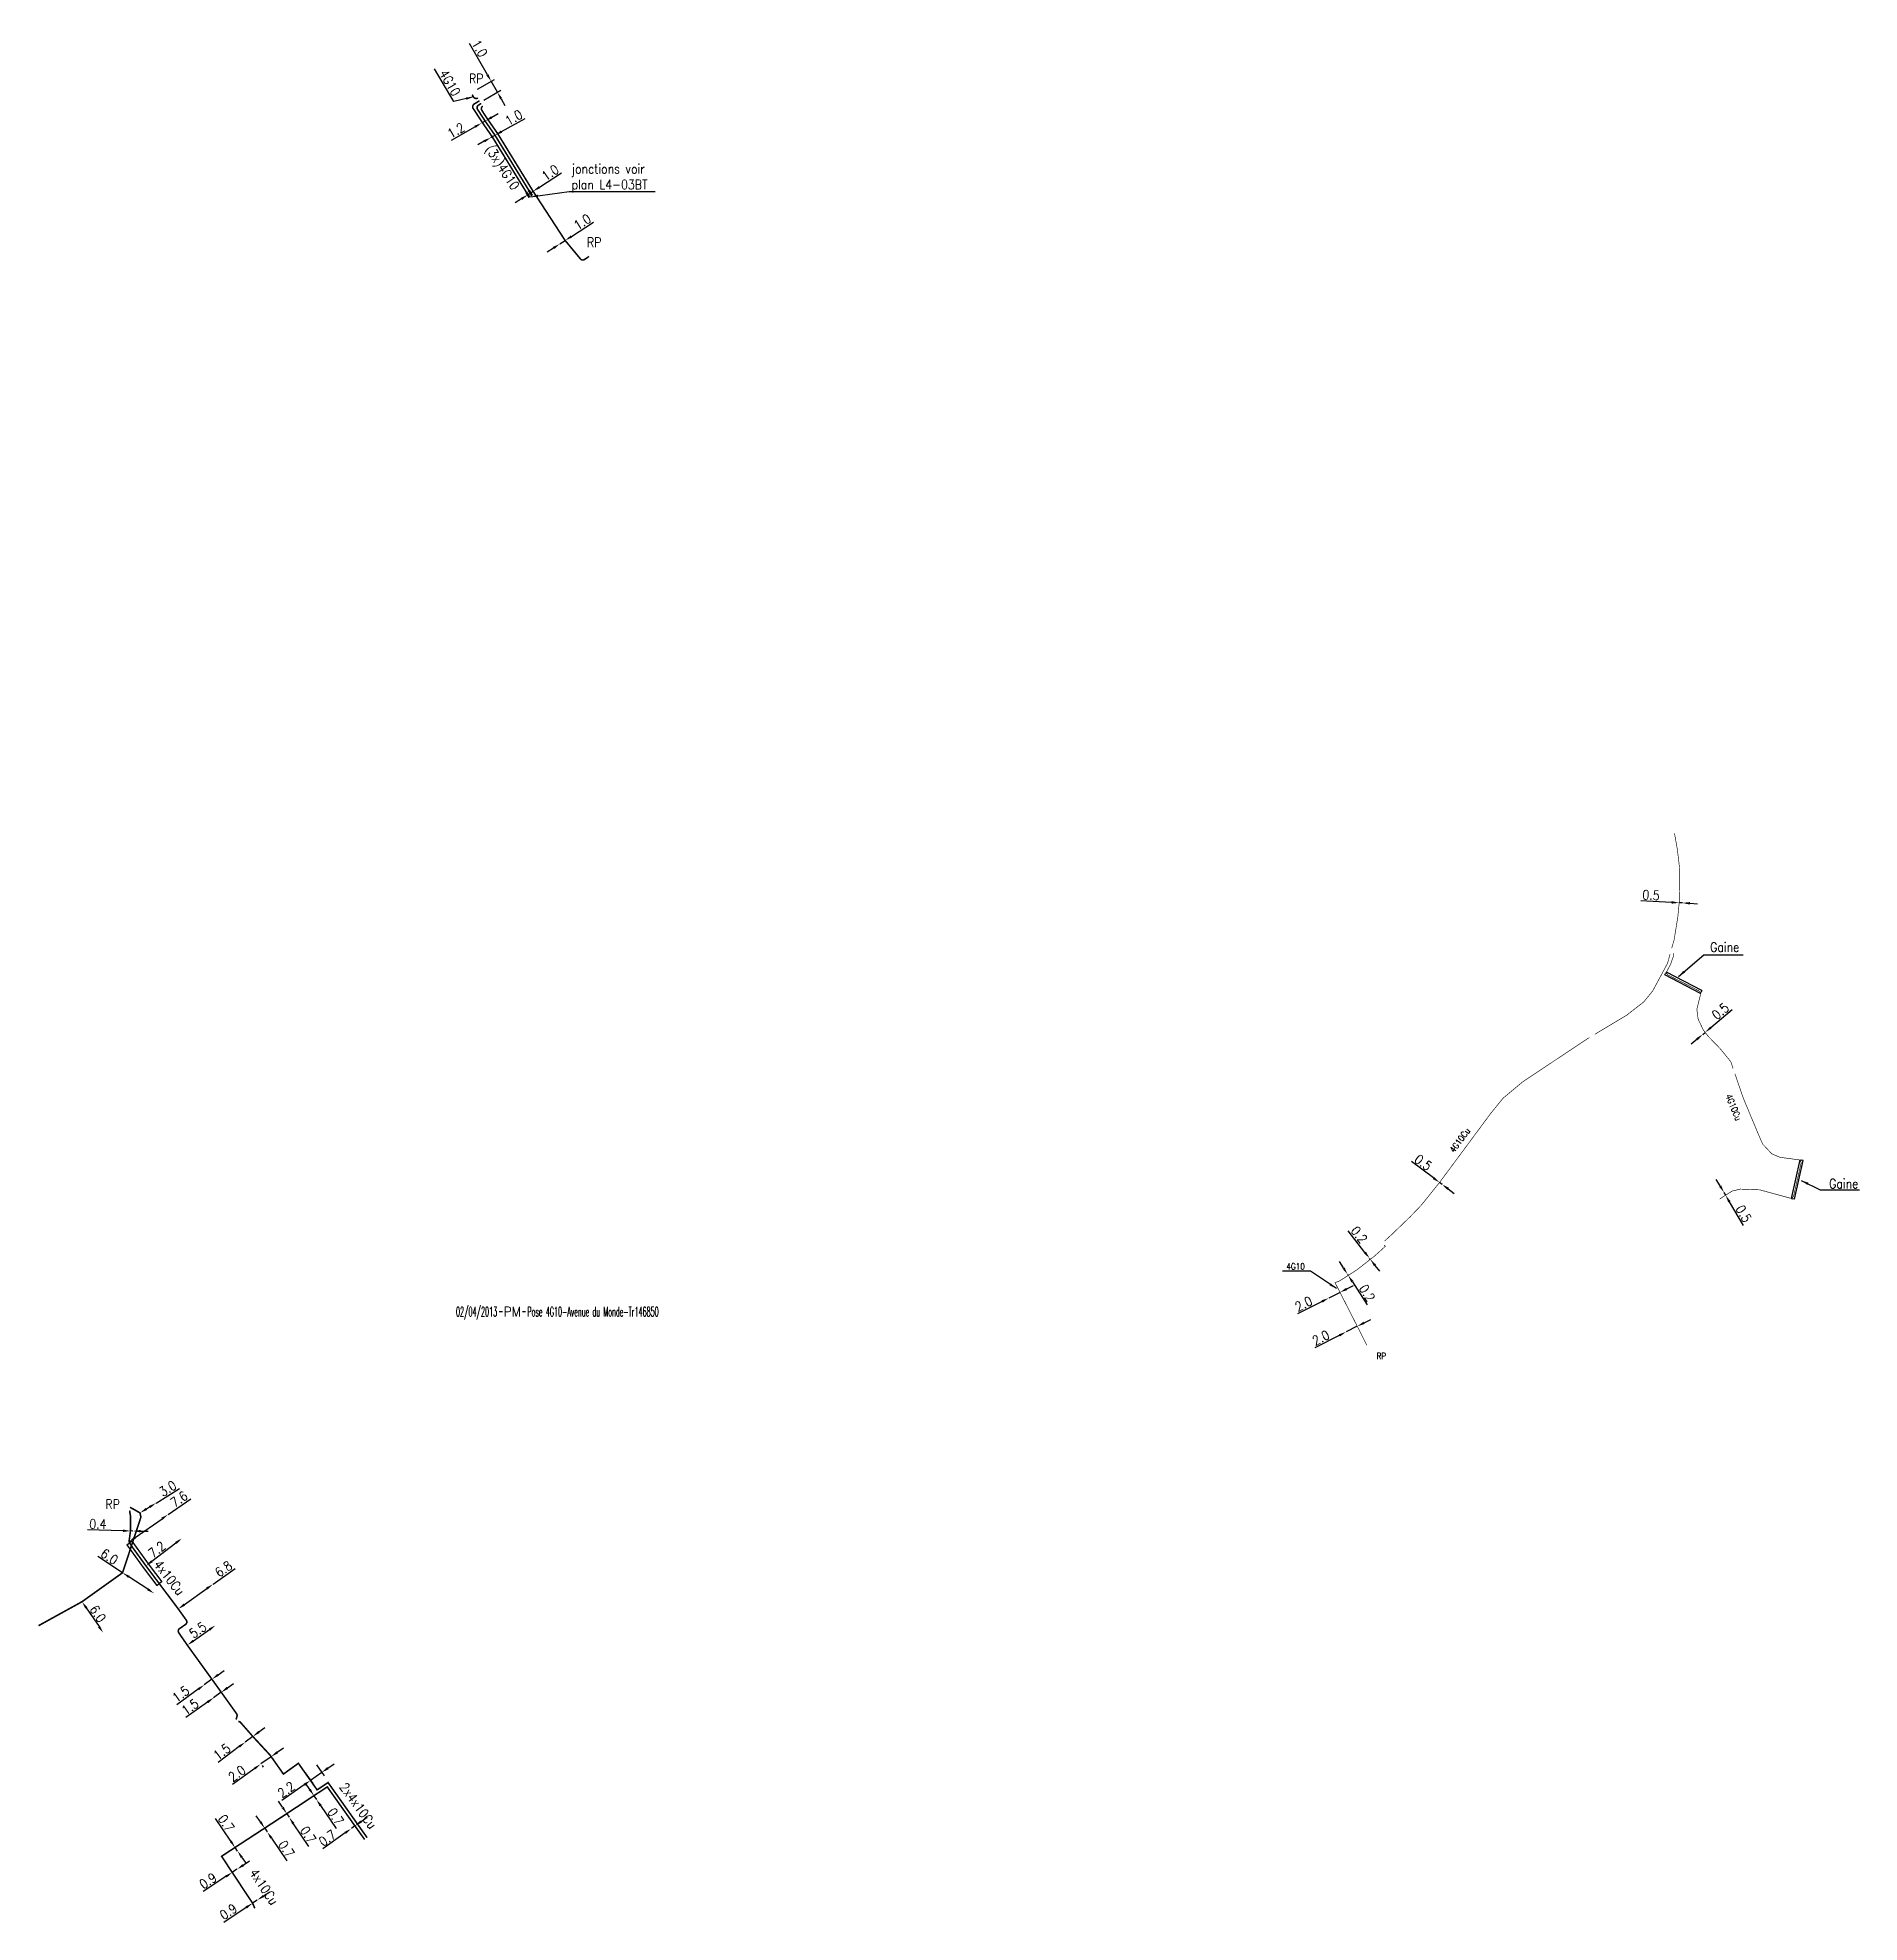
# Model space of a CAD drawing. Header units: millimetres. Extents: x 146114 to 146925, y 142419 to 143000.
# Drawn here: x 146444.4 to 146734, y 142418.6 to 142718.3 of the extents above; entities that cross this region are included whole.
import ezdxf
from ezdxf.enums import TextEntityAlignment as Align

# ---------------------------------------------------------------- set-up
doc = ezdxf.new("R2010")
doc.units = ezdxf.units.MM
doc.header["$PDMODE"] = 34
doc.linetypes.add('E_ST_CU', pattern=[2000, 1000, 1000])
doc.layers.get('0').update_dxf_attribs({"linetype": 'CONTINUOUS'})
doc.layers.get('Defpoints').update_dxf_attribs({"linetype": 'CONTINUOUS'})
for name, color, linetype in [('E_100', 3, 'CONTINUOUS'), ('E_300', 7, 'CONTINUOUS'), ('E_400', 7, 'CONTINUOUS')]:
    doc.layers.add(name, color=color, linetype=linetype)
doc.styles.get("Standard").update_dxf_attribs({"font": 'romans.shx', "width": 0.85})
doc.dimstyles.get("Standard").update_dxf_attribs({"dimtxt": 1.5, "dimasz": 1.2, "dimexe": 0.625, "dimexo": 0.625, "dimgap": 0.25, "dimtad": 1, "dimdec": 1, "dimzin": 0, "dimdsep": 46, "dimtxsty": 'Standard', "dimcen": -0.5, "dimadec": 0, "dimazin": 0, "dimtfac": 1, "dimtdec": 1, "dimtmove": 0, "dimatfit": 3, "dimfxl": 1, "dimtolj": 1, "dimtzin": 0, "dimarcsym": 0})

msp = doc.modelspace()

# ---------------------------------------------------------------- texts
at = {"layer": 'E_100', "linetype": 'Continuous', "width": 0.85}
for height, p in [(1.5, (146512.92, 142711.06)), (1.5, (146531.68, 142685.03)), (1, (146657.21, 142508.15)), (1.5, (146455.12, 142484.35))]:
    msp.add_text('RP', height=height, dxfattribs=at).set_placement(p)
for s, height, rotation, p in [('(3x)4G10', 1.5, 302.7114, (146515.48, 142700.64)), ('4G10Cu', 1, 292.2837, (146712.69, 142550.07)), ('4G10Cu', 1, 53.4764, (146669.55, 142540.92))]:
    msp.add_text(s, height=height, rotation=rotation, dxfattribs=at).set_placement(p)
for s, rotation, p in [('4x10Cu', 308.2255, (146465.28, 142473.42)), ('2x4x10Cu', 305.7273, (146495.32, 142437.14)), ('4x10Cu', 303.8387, (146480.33, 142424.26))]:
    msp.add_text(s, height=1.5, rotation=rotation, dxfattribs=at).set_placement(p, align=Align.MIDDLE)
at = {"layer": 'E_100', "linetype": 'Continuous', "insert": (146510.36, 142708.85), "char_height": 1.5, "attachment_point": 9, "rotation": 300.3516}
msp.add_mtext('\\A1;4G10', dxfattribs=at)
at = {"layer": 'E_100', "linetype": 'Continuous', "insert": (146645.83, 142522.41), "char_height": 1, "attachment_point": 9}
msp.add_mtext('\\A1;4G10', dxfattribs=at)
at = {"layer": 'E_300', "linetype": 'Continuous', "insert": (146529.23, 142698.21), "char_height": 1.5, "attachment_point": 1}
msp.add_mtext('\\A1;jonctions voir\\Pplan L4-03BT', dxfattribs=at)
at = {"layer": 'E_400', "linetype": 'Continuous', "char_height": 1.5, "attachment_point": 7}
for insert, width in [((146710.26, 142572.95), 8.1783), ((146729.18, 142535.33), 8.2765)]:
    msp.add_mtext('\\A1;Gaine', dxfattribs=dict(at, insert=insert, width=width))

# ---------------------------------------------------------------- blocks, each defined once
blk = doc.blocks.new('*D4')
at = {"layer": 'Defpoints', "color": 0, "linetype": 'Continuous', "transparency": 16777216}
for p in [(146463.18, 142485.29), (146463.18, 142485.29), (146460.62, 142483.72)]:
    blk.add_point(p, dxfattribs=at)
at = {"layer": 'E_100', "color": 0, "linetype": 'Continuous', "lineweight": -2, "transparency": 16777216}
for p, q in [((146463.18, 142485.29), (146466.9, 142487.58)), ((146461.64, 142484.35), (146462.15, 142484.66))]:
    blk.add_line(p, q, dxfattribs=at)
at = {"layer": 'E_100', "color": 0, "linetype": 'Continuous', "transparency": 16777216}
for points in [[(146462.05, 142484.83), (146462.26, 142484.49), (146463.18, 142485.29)], [(146461.54, 142484.52), (146461.75, 142484.18), (146460.62, 142483.72)]]:
    blk.add_solid(points, dxfattribs=at)
at = {"layer": 'E_100', "color": 0, "linetype": 'Continuous', "transparency": 16777216, "insert": (146465.02, 142487.6), "char_height": 1.5, "attachment_point": 5, "rotation": 31.6043}
blk.add_mtext('\\A1;3.0', dxfattribs=at)
blk = doc.blocks.new('*D5')
at = {"layer": 'Defpoints', "color": 0, "linetype": 'Continuous', "transparency": 16777216}
for p in [(146465.11, 142483.48), (146465.11, 142483.48), (146458.87, 142479.13)]:
    blk.add_point(p, dxfattribs=at)
at = {"layer": 'E_100', "color": 0, "linetype": 'Continuous', "lineweight": -2, "transparency": 16777216}
for p, q in [((146465.11, 142483.48), (146468.69, 142485.98)), ((146459.86, 142479.82), (146464.12, 142482.8))]:
    blk.add_line(p, q, dxfattribs=at)
at = {"layer": 'E_100', "color": 0, "linetype": 'Continuous', "transparency": 16777216}
for points in [[(146464.01, 142482.96), (146464.24, 142482.63), (146465.11, 142483.48)], [(146459.74, 142479.98), (146459.97, 142479.65), (146458.87, 142479.13)]]:
    blk.add_solid(points, dxfattribs=at)
at = {"layer": 'E_100', "color": 0, "linetype": 'Continuous', "transparency": 16777216, "insert": (146466.82, 142485.9), "char_height": 1.5, "attachment_point": 5, "rotation": 34.9117}
blk.add_mtext('\\A1;7.6', dxfattribs=at)
blk = doc.blocks.new('*D6')
at = {"layer": 'Defpoints', "color": 0, "linetype": 'Continuous', "transparency": 16777216}
for p in [(146467.28, 142479.68), (146467.28, 142479.68), (146461.56, 142475.3)]:
    blk.add_point(p, dxfattribs=at)
at = {"layer": 'E_100', "color": 0, "linetype": 'Continuous', "lineweight": -2, "transparency": 16777216}
blk.add_line((146462.52, 142476.03), (146466.33, 142478.95), dxfattribs=at)
at = {"layer": 'E_100', "color": 0, "linetype": 'Continuous', "transparency": 16777216}
for points in [[(146466.21, 142479.11), (146466.45, 142478.79), (146467.28, 142479.68)], [(146462.4, 142476.19), (146462.64, 142475.87), (146461.56, 142475.3)]]:
    blk.add_solid(points, dxfattribs=at)
at = {"layer": 'E_100', "color": 0, "linetype": 'Continuous', "transparency": 16777216, "insert": (146463.31, 142477.9), "char_height": 1.5, "attachment_point": 5, "rotation": 37.4301}
blk.add_mtext('\\A1;7.2', dxfattribs=at)
blk = doc.blocks.new('*D7')
at = {"layer": 'Defpoints', "color": 0, "linetype": 'Continuous', "transparency": 16777216}
for p in [(146472.23, 142472.4), (146472.23, 142472.4), (146466.7, 142468.45)]:
    blk.add_point(p, dxfattribs=at)
at = {"layer": 'E_100', "color": 0, "linetype": 'Continuous', "lineweight": -2, "transparency": 16777216}
for p, q in [((146472.23, 142472.4), (146475.74, 142474.9)), ((146467.67, 142469.15), (146471.26, 142471.7))]:
    blk.add_line(p, q, dxfattribs=at)
at = {"layer": 'E_100', "color": 0, "linetype": 'Continuous', "transparency": 16777216}
for points in [[(146471.14, 142471.86), (146471.37, 142471.54), (146472.23, 142472.4)], [(146467.56, 142469.31), (146467.79, 142468.98), (146466.7, 142468.45)]]:
    blk.add_solid(points, dxfattribs=at)
at = {"layer": 'E_100', "color": 0, "linetype": 'Continuous', "transparency": 16777216, "insert": (146473.9, 142474.81), "char_height": 1.5, "attachment_point": 5, "rotation": 35.5082}
blk.add_mtext('\\A1;6.8', dxfattribs=at)
blk = doc.blocks.new('*D8')
at = {"layer": 'Defpoints', "color": 0, "linetype": 'Continuous', "transparency": 16777216}
for p in [(146472.64, 142465.84), (146472.64, 142465.84), (146468.13, 142462.7)]:
    blk.add_point(p, dxfattribs=at)
at = {"layer": 'E_100', "color": 0, "linetype": 'Continuous', "lineweight": -2, "transparency": 16777216}
blk.add_line((146469.11, 142463.39), (146471.66, 142465.16), dxfattribs=at)
at = {"layer": 'E_100', "color": 0, "linetype": 'Continuous', "transparency": 16777216}
for points in [[(146471.54, 142465.32), (146471.77, 142464.99), (146472.64, 142465.84)], [(146469, 142463.55), (146469.23, 142463.22), (146468.13, 142462.7)]]:
    blk.add_solid(points, dxfattribs=at)
at = {"layer": 'E_100', "color": 0, "linetype": 'Continuous', "transparency": 16777216, "insert": (146469.81, 142465.09), "char_height": 1.5, "attachment_point": 5, "rotation": 34.8161}
blk.add_mtext('\\A1;5.5', dxfattribs=at)
blk = doc.blocks.new('*D9')
at = {"layer": 'Defpoints', "color": 0, "linetype": 'Continuous', "transparency": 16777216}
for p in [(146470.84, 142456.38), (146470.84, 142456.38), (146472.05, 142457.27)]:
    blk.add_point(p, dxfattribs=at)
at = {"layer": 'E_100', "color": 0, "linetype": 'Continuous', "lineweight": -2, "transparency": 16777216}
for p, q in [((146473.02, 142457.97), (146473.99, 142458.68)), ((146469.87, 142455.68), (146466.48, 142453.22)), ((146472.05, 142457.27), (146470.84, 142456.38))]:
    blk.add_line(p, q, dxfattribs=at)
at = {"layer": 'E_100', "color": 0, "linetype": 'Continuous', "transparency": 16777216}
for points in [[(146472.91, 142458.13), (146473.14, 142457.81), (146472.05, 142457.27)], [(146469.75, 142455.84), (146469.99, 142455.52), (146470.84, 142456.38)]]:
    blk.add_solid(points, dxfattribs=at)
at = {"layer": 'E_100', "color": 0, "linetype": 'Continuous', "transparency": 16777216, "insert": (146467.1, 142454.91), "char_height": 1.5, "attachment_point": 5, "rotation": 35.9877}
blk.add_mtext('\\A1;1.5', dxfattribs=at)
blk = doc.blocks.new('*D10')
at = {"layer": 'Defpoints', "color": 0, "linetype": 'Continuous', "transparency": 16777216}
for p in [(146473.54, 142455.19), (146472.32, 142454.32), (146472.32, 142454.32)]:
    blk.add_point(p, dxfattribs=at)
at = {"layer": 'E_100', "color": 0, "linetype": 'Continuous', "lineweight": -2, "transparency": 16777216}
for p, q in [((146473.54, 142455.19), (146472.32, 142454.32)), ((146474.51, 142455.89), (146475.49, 142456.59)), ((146471.34, 142453.62), (146467.93, 142451.18))]:
    blk.add_line(p, q, dxfattribs=at)
at = {"layer": 'E_100', "color": 0, "linetype": 'Continuous', "transparency": 16777216}
for points in [[(146474.4, 142456.05), (146474.63, 142455.73), (146473.54, 142455.19)], [(146471.22, 142453.78), (146471.46, 142453.46), (146472.32, 142454.32)]]:
    blk.add_solid(points, dxfattribs=at)
at = {"layer": 'E_100', "color": 0, "linetype": 'Continuous', "transparency": 16777216, "insert": (146468.57, 142452.87), "char_height": 1.5, "attachment_point": 5, "rotation": 35.5723}
blk.add_mtext('\\A1;1.5', dxfattribs=at)
blk = doc.blocks.new('*D11')
at = {"layer": 'Defpoints', "color": 0, "linetype": 'Continuous', "transparency": 16777216}
for p in [(146477.36, 142447.27), (146477.36, 142447.27), (146478.56, 142448.16)]:
    blk.add_point(p, dxfattribs=at)
at = {"layer": 'E_100', "color": 0, "linetype": 'Continuous', "lineweight": -2, "transparency": 16777216}
for p, q in [((146479.52, 142448.88), (146480.49, 142449.6)), ((146476.4, 142446.55), (146473.04, 142444.05)), ((146478.56, 142448.16), (146477.36, 142447.27))]:
    blk.add_line(p, q, dxfattribs=at)
at = {"layer": 'E_100', "color": 0, "linetype": 'Continuous', "transparency": 16777216}
for points in [[(146479.41, 142449.04), (146479.64, 142448.72), (146478.56, 142448.16)], [(146476.28, 142446.71), (146476.52, 142446.39), (146477.36, 142447.27)]]:
    blk.add_solid(points, dxfattribs=at)
at = {"layer": 'E_100', "color": 0, "linetype": 'Continuous', "transparency": 16777216, "insert": (146473.64, 142445.74), "char_height": 1.5, "attachment_point": 5, "rotation": 36.6617}
blk.add_mtext('\\A1;1.5', dxfattribs=at)
blk = doc.blocks.new('*D12')
at = {"layer": 'Defpoints', "color": 0, "linetype": 'Continuous', "transparency": 16777216}
for p in [(146479.66, 142444.05), (146479.85, 142443.79), (146481.29, 142445.21)]:
    blk.add_point(p, dxfattribs=at)
at = {"layer": 'E_100', "color": 0, "linetype": 'Continuous', "lineweight": -2, "transparency": 16777216}
for p, q in [((146482.45, 142445.65), (146483.42, 142446.35)), ((146478.87, 142443.09), (146475.31, 142440.55)), ((146481.47, 142444.95), (146479.85, 142443.79)), ((146480.02, 142443.54), (146480.21, 142443.28)), ((146481.65, 142444.7), (146481.84, 142444.44))]:
    blk.add_line(p, q, dxfattribs=at)
at = {"layer": 'E_100', "color": 0, "linetype": 'Continuous', "transparency": 16777216}
for points in [[(146478.75, 142443.25), (146478.99, 142442.93), (146479.85, 142443.79)], [(146482.33, 142445.81), (146482.56, 142445.49), (146481.47, 142444.95)]]:
    blk.add_solid(points, dxfattribs=at)
at = {"layer": 'E_100', "color": 0, "linetype": 'Continuous', "transparency": 16777216, "insert": (146476.02, 142442.28), "char_height": 1.5, "attachment_point": 5, "rotation": 35.5794}
blk.add_mtext('\\A1;2.0', dxfattribs=at)
blk = doc.blocks.new('*D13')
at = {"layer": 'Defpoints', "color": 0, "linetype": 'Continuous', "transparency": 16777216}
for p in [(146486.5, 142442.9), (146488.3, 142444.17), (146489.52, 142442.44)]:
    blk.add_point(p, dxfattribs=at)
at = {"layer": 'E_100', "color": 0, "linetype": 'Continuous', "lineweight": -2, "transparency": 16777216}
for p, q in [((146488.66, 142443.66), (146489.88, 142441.93)), ((146490.5, 142443.14), (146491.48, 142443.83)), ((146486.74, 142440.49), (146483.16, 142437.97)), ((146486.86, 142442.39), (146488.08, 142440.67)), ((146489.52, 142442.44), (146487.72, 142441.18))]:
    blk.add_line(p, q, dxfattribs=at)
at = {"layer": 'E_100', "color": 0, "linetype": 'Continuous', "transparency": 16777216}
for points in [[(146490.38, 142443.3), (146490.61, 142442.97), (146489.52, 142442.44)], [(146486.62, 142440.65), (146486.85, 142440.32), (146487.72, 142441.18)]]:
    blk.add_solid(points, dxfattribs=at)
at = {"layer": 'E_100', "color": 0, "linetype": 'Continuous', "transparency": 16777216, "insert": (146483.88, 142439.7), "char_height": 1.5, "attachment_point": 5, "rotation": 35.1601}
blk.add_mtext('\\A1;2.2', dxfattribs=at)
blk = doc.blocks.new('*D14')
at = {"layer": 'Defpoints', "color": 0, "linetype": 'Continuous', "transparency": 16777216}
for p in [(146494.8, 142433.93), (146494.23, 142433.52), (146494.23, 142433.52)]:
    blk.add_point(p, dxfattribs=at)
at = {"layer": 'E_100', "color": 0, "linetype": 'Continuous', "lineweight": -2, "transparency": 16777216}
for p, q in [((146494.8, 142433.93), (146494.23, 142433.52)), ((146495.78, 142434.63), (146496.75, 142435.33)), ((146493.26, 142432.82), (146489.7, 142430.28))]:
    blk.add_line(p, q, dxfattribs=at)
at = {"layer": 'E_100', "color": 0, "linetype": 'Continuous', "transparency": 16777216}
for points in [[(146495.66, 142434.79), (146495.89, 142434.46), (146494.8, 142433.93)], [(146493.14, 142432.99), (146493.37, 142432.66), (146494.23, 142433.52)]]:
    blk.add_solid(points, dxfattribs=at)
at = {"layer": 'E_100', "color": 0, "linetype": 'Continuous', "transparency": 16777216, "insert": (146490.41, 142432.01), "char_height": 1.5, "attachment_point": 5, "rotation": 35.5901}
blk.add_mtext('\\A1;0.7', dxfattribs=at)
blk = doc.blocks.new('*D15')
at = {"layer": 'Defpoints', "color": 0, "linetype": 'Continuous', "transparency": 16777216}
for p in [(146488.27, 142438.75), (146488.66, 142438.17), (146488.66, 142438.17)]:
    blk.add_point(p, dxfattribs=at)
at = {"layer": 'E_100', "color": 0, "linetype": 'Continuous', "lineweight": -2, "transparency": 16777216}
for p, q in [((146487.6, 142439.74), (146486.92, 142440.74)), ((146488.27, 142438.75), (146488.66, 142438.17)), ((146489.33, 142437.18), (146491.78, 142433.55))]:
    blk.add_line(p, q, dxfattribs=at)
at = {"layer": 'E_100', "color": 0, "linetype": 'Continuous', "transparency": 16777216}
for points in [[(146487.76, 142439.86), (146487.43, 142439.63), (146488.27, 142438.75)], [(146489.5, 142437.29), (146489.16, 142437.06), (146488.66, 142438.17)]]:
    blk.add_solid(points, dxfattribs=at)
at = {"layer": 'E_100', "color": 0, "linetype": 'Continuous', "transparency": 16777216, "insert": (146491.72, 142435.43), "char_height": 1.5, "attachment_point": 5, "rotation": 304.0302}
blk.add_mtext('\\A1;0.7', dxfattribs=at)
blk = doc.blocks.new('*D16')
at = {"layer": 'Defpoints', "color": 0, "linetype": 'Continuous', "transparency": 16777216}
for p in [(146483.95, 142435.89), (146484.34, 142435.31), (146484.34, 142435.31)]:
    blk.add_point(p, dxfattribs=at)
at = {"layer": 'E_100', "color": 0, "linetype": 'Continuous', "lineweight": -2, "transparency": 16777216}
for p, q in [((146483.29, 142436.9), (146482.64, 142437.9)), ((146483.95, 142435.89), (146484.34, 142435.31)), ((146484.99, 142434.3), (146487.39, 142430.65))]:
    blk.add_line(p, q, dxfattribs=at)
at = {"layer": 'E_100', "color": 0, "linetype": 'Continuous', "transparency": 16777216}
for points in [[(146483.46, 142437.01), (146483.13, 142436.79), (146483.95, 142435.89)], [(146485.16, 142434.41), (146484.83, 142434.19), (146484.34, 142435.31)]]:
    blk.add_solid(points, dxfattribs=at)
at = {"layer": 'E_100', "color": 0, "linetype": 'Continuous', "transparency": 16777216, "insert": (146487.36, 142432.52), "char_height": 1.5, "attachment_point": 5, "rotation": 303.233}
blk.add_mtext('\\A1;0.7', dxfattribs=at)
blk = doc.blocks.new('*D17')
at = {"layer": 'Defpoints', "color": 0, "linetype": 'Continuous', "transparency": 16777216}
for p in [(146480.44, 142433.59), (146480.83, 142433.01), (146480.83, 142433.01)]:
    blk.add_point(p, dxfattribs=at)
at = {"layer": 'E_100', "color": 0, "linetype": 'Continuous', "lineweight": -2, "transparency": 16777216}
for p, q in [((146479.77, 142434.58), (146479.09, 142435.57)), ((146480.44, 142433.59), (146480.83, 142433.01)), ((146481.51, 142432.02), (146483.97, 142428.4))]:
    blk.add_line(p, q, dxfattribs=at)
at = {"layer": 'E_100', "color": 0, "linetype": 'Continuous', "transparency": 16777216}
for points in [[(146479.93, 142434.69), (146479.6, 142434.47), (146480.44, 142433.59)], [(146481.67, 142432.13), (146481.34, 142431.9), (146480.83, 142433.01)]]:
    blk.add_solid(points, dxfattribs=at)
at = {"layer": 'E_100', "color": 0, "linetype": 'Continuous', "transparency": 16777216, "insert": (146483.9, 142430.27), "char_height": 1.5, "attachment_point": 5, "rotation": 304.2086}
blk.add_mtext('\\A1;0.7', dxfattribs=at)
blk = doc.blocks.new('*D18')
at = {"layer": 'Defpoints', "color": 0, "linetype": 'Continuous', "transparency": 16777216}
for p in [(146475.73, 142430.51), (146476.13, 142429.94), (146476.13, 142429.94)]:
    blk.add_point(p, dxfattribs=at)
at = {"layer": 'E_100', "color": 0, "linetype": 'Continuous', "lineweight": -2, "transparency": 16777216}
for p, q in [((146475.06, 142431.51), (146472.6, 142435.12)), ((146476.13, 142429.94), (146475.73, 142430.51)), ((146476.8, 142428.94), (146477.48, 142427.95))]:
    blk.add_line(p, q, dxfattribs=at)
at = {"layer": 'E_100', "color": 0, "linetype": 'Continuous', "transparency": 16777216}
for points in [[(146475.22, 142431.62), (146474.89, 142431.39), (146475.73, 142430.51)], [(146476.97, 142429.06), (146476.64, 142428.83), (146476.13, 142429.94)]]:
    blk.add_solid(points, dxfattribs=at)
at = {"layer": 'E_100', "color": 0, "linetype": 'Continuous', "transparency": 16777216, "insert": (146474.32, 142434.37), "char_height": 1.5, "attachment_point": 5, "rotation": 304.2086}
blk.add_mtext('\\A1;0.7', dxfattribs=at)
blk = doc.blocks.new('*D19')
at = {"layer": 'Defpoints', "color": 0, "linetype": 'Continuous', "transparency": 16777216}
for p in [(146459.1, 142480.85), (146459.5, 142480.84), (146459.5, 142480.84)]:
    blk.add_point(p, dxfattribs=at)
at = {"layer": 'E_100', "color": 0, "linetype": 'Continuous', "lineweight": -2, "transparency": 16777216}
for p, q in [((146457.9, 142480.88), (146452.28, 142481.01)), ((146459.5, 142480.84), (146459.1, 142480.85)), ((146459.48, 142480.22), (146459.48, 142480.22)), ((146460.7, 142480.81), (146461.9, 142480.79))]:
    blk.add_line(p, q, dxfattribs=at)
at = {"layer": 'E_100', "color": 0, "linetype": 'Continuous', "transparency": 16777216}
for points in [[(146457.9, 142481.08), (146457.89, 142480.68), (146459.1, 142480.85)], [(146460.7, 142481.01), (146460.69, 142480.61), (146459.5, 142480.84)]]:
    blk.add_solid(points, dxfattribs=at)
at = {"layer": 'E_100', "color": 0, "linetype": 'Continuous', "transparency": 16777216, "insert": (146453.92, 142481.97), "char_height": 1.5, "attachment_point": 5, "rotation": 358.6866}
blk.add_mtext('\\A1;0.4', dxfattribs=at)
blk = doc.blocks.new('*D20')
at = {"layer": 'Defpoints', "color": 0, "linetype": 'Continuous', "transparency": 16777216}
for p in [(146451.4, 142469.6), (146454.77, 142464.64), (146454.77, 142464.64)]:
    blk.add_point(p, dxfattribs=at)
at = {"layer": 'E_100', "color": 0, "linetype": 'Continuous', "lineweight": -2, "transparency": 16777216}
blk.add_line((146452.07, 142468.61), (146454.1, 142465.63), dxfattribs=at)
at = {"layer": 'E_100', "color": 0, "linetype": 'Continuous', "transparency": 16777216}
for points in [[(146452.24, 142468.72), (146451.91, 142468.5), (146451.4, 142469.6)], [(146454.26, 142465.75), (146453.93, 142465.52), (146454.77, 142464.64)]]:
    blk.add_solid(points, dxfattribs=at)
at = {"layer": 'E_100', "color": 0, "linetype": 'Continuous', "transparency": 16777216, "insert": (146453.91, 142467.68), "char_height": 1.5, "attachment_point": 5, "rotation": 304.2304}
blk.add_mtext('\\A1;6.0', dxfattribs=at)
blk = doc.blocks.new('*D21')
at = {"layer": 'Defpoints', "color": 0, "linetype": 'Continuous', "transparency": 16777216}
for p in [(146457.84, 142474.2), (146462.87, 142470.92), (146462.87, 142470.92)]:
    blk.add_point(p, dxfattribs=at)
at = {"layer": 'E_100', "color": 0, "linetype": 'Continuous', "lineweight": -2, "transparency": 16777216}
for p, q in [((146457.84, 142474.2), (146453.9, 142476.78)), ((146461.86, 142471.58), (146458.85, 142473.55))]:
    blk.add_line(p, q, dxfattribs=at)
at = {"layer": 'E_100', "color": 0, "linetype": 'Continuous', "transparency": 16777216}
for points in [[(146458.96, 142473.71), (146458.74, 142473.38), (146457.84, 142474.2)], [(146461.97, 142471.74), (146461.75, 142471.41), (146462.87, 142470.92)]]:
    blk.add_solid(points, dxfattribs=at)
at = {"layer": 'E_100', "color": 0, "linetype": 'Continuous', "transparency": 16777216, "insert": (146455.75, 142476.77), "char_height": 1.5, "attachment_point": 5, "rotation": 326.8157}
blk.add_mtext('\\A1;6.0', dxfattribs=at)
blk = doc.blocks.new('*D22')
at = {"layer": 'Defpoints', "color": 0, "linetype": 'Continuous', "transparency": 16777216}
for p in [(146479.27, 142422.15), (146479.27, 142422.15), (146478.52, 142421.65)]:
    blk.add_point(p, dxfattribs=at)
at = {"layer": 'E_100', "color": 0, "linetype": 'Continuous', "lineweight": -2, "transparency": 16777216}
for p, q in [((146479.27, 142422.15), (146478.52, 142421.65)), ((146480.27, 142422.81), (146481.27, 142423.47)), ((146477.52, 142420.99), (146473.92, 142418.61))]:
    blk.add_line(p, q, dxfattribs=at)
at = {"layer": 'E_100', "color": 0, "linetype": 'Continuous', "transparency": 16777216}
for points in [[(146480.16, 142422.97), (146480.38, 142422.64), (146479.27, 142422.15)], [(146477.41, 142421.16), (146477.63, 142420.82), (146478.52, 142421.65)]]:
    blk.add_solid(points, dxfattribs=at)
at = {"layer": 'E_100', "color": 0, "linetype": 'Continuous', "transparency": 16777216, "insert": (146474.66, 142420.31), "char_height": 1.5, "attachment_point": 5, "rotation": 33.436}
blk.add_mtext('\\A1;0.9', dxfattribs=at)
blk = doc.blocks.new('*D23')
at = {"layer": 'Defpoints', "color": 0, "linetype": 'Continuous', "transparency": 16777216}
for p in [(146475.28, 142426.55), (146476.03, 142427.04), (146476.03, 142427.04)]:
    blk.add_point(p, dxfattribs=at)
at = {"layer": 'E_100', "color": 0, "linetype": 'Continuous', "lineweight": -2, "transparency": 16777216}
for p, q in [((146477.04, 142427.71), (146478.04, 142428.37)), ((146474.28, 142425.89), (146470.68, 142423.51)), ((146476.03, 142427.04), (146475.28, 142426.55))]:
    blk.add_line(p, q, dxfattribs=at)
at = {"layer": 'E_100', "color": 0, "linetype": 'Continuous', "transparency": 16777216}
for points in [[(146474.17, 142426.05), (146474.39, 142425.72), (146475.28, 142426.55)], [(146476.93, 142427.87), (146477.15, 142427.54), (146476.03, 142427.04)]]:
    blk.add_solid(points, dxfattribs=at)
at = {"layer": 'E_100', "color": 0, "linetype": 'Continuous', "transparency": 16777216, "insert": (146471.43, 142425.2), "char_height": 1.5, "attachment_point": 5, "rotation": 33.436}
blk.add_mtext('\\A1;0.9', dxfattribs=at)
blk = doc.blocks.new('*D68')
at = {"layer": 'Defpoints', "color": 0, "linetype": 'Continuous', "transparency": 16777216}
for p in [(146667.24, 142536.27), (146667.64, 142535.97), (146667.64, 142535.97)]:
    blk.add_point(p, dxfattribs=at)
at = {"layer": 'E_100', "color": 0, "linetype": 'Continuous', "lineweight": -2, "transparency": 16777216}
for p, q in [((146666.27, 142536.98), (146662.76, 142539.58)), ((146667.64, 142535.97), (146667.24, 142536.27)), ((146666.86, 142535.76), (146666.86, 142535.76)), ((146668.6, 142535.25), (146669.57, 142534.54))]:
    blk.add_line(p, q, dxfattribs=at)
at = {"layer": 'E_100', "color": 0, "linetype": 'Continuous', "transparency": 16777216}
for points in [[(146666.39, 142537.14), (146666.15, 142536.82), (146667.24, 142536.27)], [(146668.72, 142535.42), (146668.48, 142535.09), (146667.64, 142535.97)]]:
    blk.add_solid(points, dxfattribs=at)
at = {"layer": 'E_100', "color": 0, "linetype": 'Continuous', "transparency": 16777216, "insert": (146664.63, 142539.44), "char_height": 1.5, "attachment_point": 5, "rotation": 323.4776}
blk.add_mtext('\\A1;0.5', dxfattribs=at)
blk = doc.blocks.new('*D69')
at = {"layer": 'Defpoints', "color": 0, "linetype": 'Continuous', "transparency": 16777216}
for p in [(146705.34, 142580.74), (146705.84, 142580.72), (146705.84, 142580.72)]:
    blk.add_point(p, dxfattribs=at)
at = {"layer": 'E_100', "color": 0, "linetype": 'Continuous', "lineweight": -2, "transparency": 16777216}
for p, q in [((146704.14, 142580.81), (146699.22, 142581.06)), ((146705.84, 142580.72), (146705.34, 142580.74)), ((146705.37, 142581.37), (146705.37, 142581.37)), ((146705.87, 142581.34), (146705.87, 142581.34)), ((146707.04, 142580.66), (146708.23, 142580.59))]:
    blk.add_line(p, q, dxfattribs=at)
at = {"layer": 'E_100', "color": 0, "linetype": 'Continuous', "transparency": 16777216}
for points in [[(146704.15, 142581.01), (146704.13, 142580.61), (146705.34, 142580.74)], [(146707.05, 142580.86), (146707.02, 142580.46), (146705.84, 142580.72)]]:
    blk.add_solid(points, dxfattribs=at)
at = {"layer": 'E_100', "color": 0, "linetype": 'Continuous', "transparency": 16777216, "insert": (146700.86, 142581.98), "char_height": 1.5, "attachment_point": 5, "rotation": 357.0044}
blk.add_mtext('\\A1;0.5', dxfattribs=at)
blk = doc.blocks.new('*D70')
at = {"layer": 'Defpoints', "color": 0, "linetype": 'Continuous', "transparency": 16777216}
for p in [(146709.08, 142559.82), (146709.08, 142559.82), (146709.47, 142560.14)]:
    blk.add_point(p, dxfattribs=at)
at = {"layer": 'E_100', "color": 0, "linetype": 'Continuous', "lineweight": -2, "transparency": 16777216}
for p, q in [((146710.39, 142560.92), (146713.74, 142563.75)), ((146709.08, 142559.82), (146709.47, 142560.14)), ((146708.17, 142559.05), (146707.25, 142558.27)), ((146709.87, 142559.67), (146709.87, 142559.67))]:
    blk.add_line(p, q, dxfattribs=at)
at = {"layer": 'E_100', "color": 0, "linetype": 'Continuous', "transparency": 16777216}
for points in [[(146708.04, 142559.2), (146708.3, 142558.89), (146709.08, 142559.82)], [(146710.26, 142561.07), (146710.51, 142560.76), (146709.47, 142560.14)]]:
    blk.add_solid(points, dxfattribs=at)
at = {"layer": 'E_100', "color": 0, "linetype": 'Continuous', "transparency": 16777216, "insert": (146711.89, 142563.49), "char_height": 1.5, "attachment_point": 5, "rotation": 40.132}
blk.add_mtext('\\A1;0.5', dxfattribs=at)
blk = doc.blocks.new('*D71')
at = {"layer": 'Defpoints', "color": 0, "linetype": 'Continuous', "transparency": 16777216}
for p in [(146712.46, 142534.67), (146712.46, 142534.67), (146712.71, 142534.24)]:
    blk.add_point(p, dxfattribs=at)
at = {"layer": 'E_100', "color": 0, "linetype": 'Continuous', "lineweight": -2, "transparency": 16777216}
for p, q in [((146711.85, 142535.71), (146711.24, 142536.74)), ((146711.92, 142534.35), (146711.92, 142534.35)), ((146712.17, 142533.92), (146712.17, 142533.92)), ((146712.46, 142534.67), (146712.71, 142534.24)), ((146713.31, 142533.2), (146715.52, 142529.43))]:
    blk.add_line(p, q, dxfattribs=at)
at = {"layer": 'E_100', "color": 0, "linetype": 'Continuous', "transparency": 16777216}
for points in [[(146712.02, 142535.81), (146711.68, 142535.6), (146712.46, 142534.67)], [(146713.49, 142533.3), (146713.14, 142533.1), (146712.71, 142534.24)]]:
    blk.add_solid(points, dxfattribs=at)
at = {"layer": 'E_100', "color": 0, "linetype": 'Continuous', "transparency": 16777216, "insert": (146715.58, 142531.3), "char_height": 1.5, "attachment_point": 5, "rotation": 300.3255}
blk.add_mtext('\\A1;0.5', dxfattribs=at)
blk = doc.blocks.new('GIS_MODF')
at = {"color": 0, "linetype": 'Continuous', "flags": 128}
for points in [[(-2.18, -0.01), (-1.68, -0.01)], [(1.52, -0.01), (2.02, -0.01)]]:
    blk.add_lwpolyline(points, dxfattribs=at)
at = {"color": 0, "linetype": 'Continuous', "width": 0.5}
blk.add_attdef('DATE', text='', height=1.5, dxfattribs=at).set_placement((-2.5, -0.8), align=Align.RIGHT)
at = {"color": 0, "linetype": 'Continuous', "width": 1.771291}
blk.add_attdef('USER', text='', height=1.5, dxfattribs=at).set_placement((-1.51, -0.8), (1.28, -0.8), align=Align.FIT)
at = {"color": 0, "linetype": 'Continuous', "width": 0.5}
blk.add_attdef('DESC', (2.29, -0.8), '', height=1.5, dxfattribs=at)
blk = doc.blocks.new('*D143')
at = {"layer": 'Defpoints', "color": 0, "linetype": 'Continuous', "transparency": 16777216}
for p in [(146652.37, 142512.49), (146654.16, 142513.39), (146654.16, 142513.39)]:
    blk.add_point(p, dxfattribs=at)
at = {"layer": 'E_100', "color": 0, "linetype": 'Continuous', "lineweight": -2, "transparency": 16777216}
for p, q in [((146651.3, 142511.94), (146647.41, 142509.96)), ((146654.16, 142513.39), (146652.37, 142512.49)), ((146655.23, 142513.94), (146656.3, 142514.48))]:
    blk.add_line(p, q, dxfattribs=at)
at = {"layer": 'E_100', "color": 0, "linetype": 'Continuous', "transparency": 16777216}
for points in [[(146651.21, 142512.12), (146651.4, 142511.77), (146652.37, 142512.49)], [(146655.14, 142514.12), (146655.32, 142513.76), (146654.16, 142513.39)]]:
    blk.add_solid(points, dxfattribs=at)
at = {"layer": 'E_100', "color": 0, "linetype": 'Continuous', "transparency": 16777216, "insert": (146648.37, 142511.57), "char_height": 1.5, "attachment_point": 5, "rotation": 26.93}
blk.add_mtext('\\A1;2.0', dxfattribs=at)
blk = doc.blocks.new('*D144')
at = {"layer": 'Defpoints', "color": 0, "linetype": 'Continuous', "transparency": 16777216}
for p in [(146649.62, 142517.89), (146651.41, 142518.79), (146651.41, 142518.79)]:
    blk.add_point(p, dxfattribs=at)
at = {"layer": 'E_100', "color": 0, "linetype": 'Continuous', "lineweight": -2, "transparency": 16777216}
for p, q in [((146651.41, 142518.79), (146649.62, 142517.89)), ((146652.48, 142519.33), (146653.55, 142519.88)), ((146648.55, 142517.34), (146644.66, 142515.36))]:
    blk.add_line(p, q, dxfattribs=at)
at = {"layer": 'E_100', "color": 0, "linetype": 'Continuous', "transparency": 16777216}
for points in [[(146648.46, 142517.52), (146648.64, 142517.16), (146649.62, 142517.89)], [(146652.39, 142519.51), (146652.57, 142519.16), (146651.41, 142518.79)]]:
    blk.add_solid(points, dxfattribs=at)
at = {"layer": 'E_100', "color": 0, "linetype": 'Continuous', "transparency": 16777216, "insert": (146645.62, 142516.97), "char_height": 1.5, "attachment_point": 5, "rotation": 26.93}
blk.add_mtext('\\A1;2.0', dxfattribs=at)
blk = doc.blocks.new('*D145')
at = {"layer": 'Defpoints', "color": 0, "linetype": 'Continuous', "transparency": 16777216}
for p in [(146656.11, 142524.2), (146656.11, 142524.2), (146656.23, 142524.04)]:
    blk.add_point(p, dxfattribs=at)
at = {"layer": 'E_100', "color": 0, "linetype": 'Continuous', "lineweight": -2, "transparency": 16777216}
for p, q in [((146655.37, 142525.14), (146652.69, 142528.59)), ((146655.62, 142523.81), (146655.62, 142523.81)), ((146656.23, 142524.04), (146656.11, 142524.2)), ((146655.74, 142523.65), (146655.74, 142523.65)), ((146656.97, 142523.09), (146657.71, 142522.15))]:
    blk.add_line(p, q, dxfattribs=at)
at = {"layer": 'E_100', "color": 0, "linetype": 'Continuous', "transparency": 16777216}
for points in [[(146655.53, 142525.27), (146655.22, 142525.02), (146656.11, 142524.2)], [(146657.13, 142523.21), (146656.81, 142522.97), (146656.23, 142524.04)]]:
    blk.add_solid(points, dxfattribs=at)
at = {"layer": 'E_100', "color": 0, "linetype": 'Continuous', "transparency": 16777216, "insert": (146654.45, 142527.95), "char_height": 1.5, "attachment_point": 5, "rotation": 307.9261}
blk.add_mtext('\\A1;0.2', dxfattribs=at)
blk = doc.blocks.new('*D146')
at = {"layer": 'Defpoints', "color": 0, "linetype": 'Continuous', "transparency": 16777216}
for p in [(146652.61, 142521.66), (146652.61, 142521.66), (146652.72, 142521.49)]:
    blk.add_point(p, dxfattribs=at)
at = {"layer": 'E_100', "color": 0, "linetype": 'Continuous', "lineweight": -2, "transparency": 16777216}
for p, q in [((146651.97, 142522.67), (146651.32, 142523.68)), ((146652.61, 142521.66), (146652.72, 142521.49)), ((146653.37, 142520.48), (146655.73, 142516.8))]:
    blk.add_line(p, q, dxfattribs=at)
at = {"layer": 'E_100', "color": 0, "linetype": 'Continuous', "transparency": 16777216}
for points in [[(146652.13, 142522.78), (146651.8, 142522.56), (146652.61, 142521.66)], [(146653.54, 142520.59), (146653.2, 142520.37), (146652.72, 142521.49)]]:
    blk.add_solid(points, dxfattribs=at)
at = {"layer": 'E_100', "color": 0, "linetype": 'Continuous', "transparency": 16777216, "insert": (146655.72, 142518.68), "char_height": 1.5, "attachment_point": 5, "rotation": 302.7078}
blk.add_mtext('\\A1;0.2', dxfattribs=at)
blk = doc.blocks.new('*D72')
at = {"layer": 'Defpoints', "color": 0, "linetype": 'Continuous', "transparency": 16777216}
for p in [(146513.72, 142709.81), (146517.44, 142709.64), (146514.71, 142708.08)]:
    blk.add_point(p, dxfattribs=at)
at = {"layer": 'E_100', "color": 0, "linetype": 'Continuous', "lineweight": -2, "transparency": 16777216}
for p, q in [((146515.85, 142712.42), (146513, 142717.4)), ((146514.26, 142710.12), (146516.99, 142711.69)), ((146515.26, 142708.39), (146517.98, 142709.95)), ((146517.44, 142709.64), (146516.45, 142711.38)), ((146518.04, 142708.6), (146518.64, 142707.56))]:
    blk.add_line(p, q, dxfattribs=at)
at = {"layer": 'E_100', "color": 0, "linetype": 'Continuous', "transparency": 16777216}
for points in [[(146516.02, 142712.52), (146515.68, 142712.32), (146516.45, 142711.38)], [(146518.21, 142708.7), (146517.87, 142708.5), (146517.44, 142709.64)]]:
    blk.add_solid(points, dxfattribs=at)
at = {"layer": 'E_100', "color": 0, "linetype": 'Continuous', "transparency": 16777216, "insert": (146514.61, 142716.6), "char_height": 1.5, "attachment_point": 5, "rotation": 299.8204}
blk.add_mtext('\\A1;1.0', dxfattribs=at)
blk = doc.blocks.new('*D73')
at = {"layer": 'Defpoints', "color": 0, "linetype": 'Continuous', "transparency": 16777216}
for p in [(146514.92, 142704.74), (146514.92, 142704.74), (146515.49, 142705.06)]:
    blk.add_point(p, dxfattribs=at)
at = {"layer": 'E_100', "color": 0, "linetype": 'Continuous', "lineweight": -2, "transparency": 16777216}
for p, q in [((146513.88, 142704.14), (146510.07, 142701.96)), ((146515.49, 142705.06), (146514.92, 142704.74)), ((146516.53, 142705.66), (146517.57, 142706.25))]:
    blk.add_line(p, q, dxfattribs=at)
at = {"layer": 'E_100', "color": 0, "linetype": 'Continuous', "transparency": 16777216}
for points in [[(146513.78, 142704.31), (146513.98, 142703.97), (146514.92, 142704.74)], [(146516.43, 142705.83), (146516.63, 142705.48), (146515.49, 142705.06)]]:
    blk.add_solid(points, dxfattribs=at)
at = {"layer": 'E_100', "color": 0, "linetype": 'Continuous', "transparency": 16777216, "insert": (146510.87, 142703.57), "char_height": 1.5, "attachment_point": 5, "rotation": 29.8204}
blk.add_mtext('\\A1;1.2', dxfattribs=at)
blk = doc.blocks.new('*D74')
at = {"layer": 'Defpoints', "color": 0, "linetype": 'Continuous', "transparency": 16777216}
for p in [(146516.4, 142702.43), (146516.4, 142702.43), (146517.06, 142702.8)]:
    blk.add_point(p, dxfattribs=at)
at = {"layer": 'E_100', "color": 0, "linetype": 'Continuous', "lineweight": -2, "transparency": 16777216}
for p, q in [((146518.1, 142703.39), (146521.84, 142705.48)), ((146515.35, 142701.85), (146514.31, 142701.26)), ((146516.4, 142702.43), (146517.06, 142702.8))]:
    blk.add_line(p, q, dxfattribs=at)
at = {"layer": 'E_100', "color": 0, "linetype": 'Continuous', "transparency": 16777216}
for points in [[(146515.26, 142702.02), (146515.45, 142701.67), (146516.4, 142702.43)], [(146518, 142703.56), (146518.2, 142703.21), (146517.06, 142702.8)]]:
    blk.add_solid(points, dxfattribs=at)
at = {"layer": 'E_100', "color": 0, "linetype": 'Continuous', "transparency": 16777216, "insert": (146520.04, 142705.62), "char_height": 1.5, "attachment_point": 5, "rotation": 29.27}
blk.add_mtext('\\A1;1.0', dxfattribs=at)
blk = doc.blocks.new('*D75')
at = {"layer": 'Defpoints', "color": 0, "linetype": 'Continuous', "transparency": 16777216}
for p in [(146528.21, 142686.07), (146527.37, 142685.52), (146527.37, 142685.52)]:
    blk.add_point(p, dxfattribs=at)
at = {"layer": 'E_100', "color": 0, "linetype": 'Continuous', "lineweight": -2, "transparency": 16777216}
for p, q in [((146529.22, 142686.72), (146532.74, 142688.99)), ((146527.37, 142685.52), (146528.21, 142686.07)), ((146526.36, 142684.87), (146525.36, 142684.22))]:
    blk.add_line(p, q, dxfattribs=at)
at = {"layer": 'E_100', "color": 0, "linetype": 'Continuous', "transparency": 16777216}
for points in [[(146529.11, 142686.88), (146529.33, 142686.55), (146528.21, 142686.07)], [(146526.25, 142685.04), (146526.47, 142684.7), (146527.37, 142685.52)]]:
    blk.add_solid(points, dxfattribs=at)
at = {"layer": 'E_100', "color": 0, "linetype": 'Continuous', "transparency": 16777216, "insert": (146530.94, 142689.02), "char_height": 1.5, "attachment_point": 5, "rotation": 32.8521}
blk.add_mtext('\\A1;1.0', dxfattribs=at)
blk = doc.blocks.new('*D76')
at = {"layer": 'Defpoints', "color": 0, "linetype": 'Continuous', "transparency": 16777216}
for p in [(146522.28, 142693.34), (146522.28, 142693.34), (146523.12, 142693.89)]:
    blk.add_point(p, dxfattribs=at)
at = {"layer": 'E_100', "color": 0, "linetype": 'Continuous', "lineweight": -2, "transparency": 16777216}
for p, q in [((146524.12, 142694.54), (146527.63, 142696.83)), ((146521.27, 142692.69), (146520.27, 142692.03)), ((146522.28, 142693.34), (146523.12, 142693.89))]:
    blk.add_line(p, q, dxfattribs=at)
at = {"layer": 'E_100', "color": 0, "linetype": 'Continuous', "transparency": 16777216}
for points in [[(146524.01, 142694.71), (146524.23, 142694.38), (146523.12, 142693.89)], [(146521.17, 142692.85), (146521.38, 142692.52), (146522.28, 142693.34)]]:
    blk.add_solid(points, dxfattribs=at)
at = {"layer": 'E_100', "color": 0, "linetype": 'Continuous', "transparency": 16777216, "insert": (146525.83, 142696.85), "char_height": 1.5, "attachment_point": 5, "rotation": 33.1112}
blk.add_mtext('\\A1;1.0', dxfattribs=at)
blk = doc.blocks.new('E_300_02')
at = {"color": 0, "linetype": 'Continuous'}
blk.add_solid([(-1, 0.75), (-1, 0), (1, 0.75), (1, 0)], dxfattribs=at)
at = {"color": 0, "linetype": 'Continuous', "width": 0.75, "flags": 3}
for tag, p in [('DEF_LEG', (0, -4.25)), ('DEF_COUP', (0, -6.75)), ('DEF_TYPE', (0, -9.25))]:
    blk.add_attdef(tag, text='', height=1.2, dxfattribs=at).set_placement(p, align=Align.MIDDLE)

# ---------------------------------------------------------------- dimensions: what is measured, and where the dimension line sits
at = {"layer": 'E_100', "linetype": 'Continuous'}
for base, p1, p2, angle, text, picture, middle in [((146517.44, 142709.64), (146513.72, 142709.81), (146514.71, 142708.08), 119.8204, '1.0', '*D72', (146513.74, 142716.1)), ((146516.4, 142702.43), (146517.06, 142702.8), (146516.4, 142702.43), 29.27, '1.0', '*D74', (146520.53, 142704.75)), ((146514.92, 142704.74), (146515.49, 142705.06), (146514.92, 142704.74), 29.8204, '1.2', '*D73', (146511.37, 142702.7))]:
    dim = msp.add_linear_dim(base=base, p1=p1, p2=p2, angle=angle, text=text, dimstyle='Standard', dxfattribs=at)
    dim.commit()
    dim.dimension.update_dxf_attribs({"geometry": picture, "text_midpoint": middle, "dimtype": 160})
for base, p1, p2, angle, picture, middle in [((146522.28, 142693.34), (146523.12, 142693.89), (146522.28, 142693.34), 33.1112, '*D76', (146526.38, 142696.02)), ((146527.37, 142685.52), (146528.21, 142686.07), (146527.37, 142685.52), 32.8521, '*D75', (146531.48, 142688.18)), ((146705.84, 142580.72), (146705.34, 142580.74), (146705.84, 142580.72), 177.0044, '*D69', (146700.8, 142580.98)), ((146709.08, 142559.82), (146709.47, 142560.14), (146709.08, 142559.82), 40.132, '*D70', (146712.53, 142562.72)), ((146667.64, 142535.97), (146667.24, 142536.27), (146667.64, 142535.97), 143.4776, '*D68', (146664.03, 142538.64)), ((146712.46, 142534.67), (146712.71, 142534.24), (146712.46, 142534.67), 300.3255, '*D71', (146714.72, 142530.8)), ((146656.11, 142524.2), (146656.23, 142524.04), (146656.11, 142524.2), 307.9261, '*D145', (146653.66, 142527.34)), ((146652.61, 142521.66), (146652.72, 142521.49), (146652.61, 142521.66), 302.7078, '*D146', (146654.88, 142518.14)), ((146651.41, 142518.79), (146649.62, 142517.89), (146651.41, 142518.79), 206.93, '*D144', (146646.07, 142516.08)), ((146654.16, 142513.39), (146652.37, 142512.49), (146654.16, 142513.39), 206.93, '*D143', (146648.82, 142510.68)), ((146463.18, 142485.29), (146460.62, 142483.72), (146463.18, 142485.29), 211.6043, '*D4', (146465.55, 142486.75)), ((146465.11, 142483.48), (146458.87, 142479.13), (146465.11, 142483.48), 214.9117, '*D5', (146467.39, 142485.08)), ((146459.5, 142480.84), (146459.1, 142480.85), (146459.5, 142480.84), 178.6866, '*D19', (146453.89, 142480.97)), ((146467.28, 142479.68), (146461.56, 142475.3), (146467.28, 142479.68), 217.4301, '*D6', (146463.92, 142477.1)), ((146462.87, 142470.92), (146457.84, 142474.2), (146462.87, 142470.92), 146.8157, '*D21', (146455.2, 142475.93)), ((146472.23, 142472.4), (146466.7, 142468.45), (146472.23, 142472.4), 215.5082, '*D7', (146474.48, 142474)), ((146454.77, 142464.64), (146451.4, 142469.6), (146454.77, 142464.64), 124.2304, '*D20', (146453.08, 142467.12)), ((146472.64, 142465.84), (146468.13, 142462.7), (146472.64, 142465.84), 214.8161, '*D8', (146470.39, 142464.27)), ((146470.84, 142456.38), (146472.05, 142457.27), (146470.84, 142456.38), 35.9877, '*D9', (146467.69, 142454.1)), ((146472.32, 142454.32), (146473.54, 142455.19), (146472.32, 142454.32), 35.5723, '*D10', (146469.15, 142452.05)), ((146477.36, 142447.27), (146478.56, 142448.16), (146477.36, 142447.27), 36.6617, '*D11', (146474.23, 142444.94)), ((146479.85, 142443.79), (146481.29, 142445.21), (146479.66, 142444.05), 35.5794, '*D12', (146476.6, 142441.47)), ((146489.52, 142442.44), (146486.5, 142442.9), (146488.3, 142444.17), 215.1601, '*D13', (146484.46, 142438.88)), ((146488.66, 142438.17), (146488.27, 142438.75), (146488.66, 142438.17), 124.0302, '*D15', (146490.89, 142434.87)), ((146484.34, 142435.31), (146483.95, 142435.89), (146484.34, 142435.31), 123.233, '*D16', (146486.52, 142431.97)), ((146476.13, 142429.94), (146475.73, 142430.51), (146476.13, 142429.94), 124.2086, '*D18', (146473.49, 142433.81)), ((146480.83, 142433.01), (146480.44, 142433.59), (146480.83, 142433.01), 124.2086, '*D17', (146483.08, 142429.71)), ((146494.23, 142433.52), (146494.8, 142433.93), (146494.23, 142433.52), 35.5901, '*D14', (146490.99, 142431.2)), ((146476.03, 142427.04), (146475.28, 142426.55), (146476.03, 142427.04), 213.436, '*D23', (146471.98, 142424.37)), ((146479.27, 142422.15), (146478.52, 142421.65), (146479.27, 142422.15), 213.436, '*D22', (146475.22, 142419.47))]:
    dim = msp.add_linear_dim(base=base, p1=p1, p2=p2, angle=angle, dimstyle='Standard', dxfattribs=at)
    dim.commit()
    dim.dimension.update_dxf_attribs({"geometry": picture, "text_midpoint": middle, "dimtype": 160})

# ---------------------------------------------------------------- linework, layer by layer
at = {"layer": 'E_100', "linetype": 'E_ST_CU', "flags": 128}
for points, const_width in [([(146514.32, 142708.72), (146514.34, 142708.73, -0.427982), (146513.64, 142708.9), (146513.43, 142709.26)], 0.25), ([(146522.02, 142693.77), (146516.65, 142702.51), (146515.06, 142704.81), (146513.59, 142707.06, -0.416839), (146513.74, 142707.76), (146514.59, 142708.29)], 0.25), ([(146522.44, 142694.04), (146517.06, 142702.8), (146515.49, 142705.06), (146514.29, 142706.91, -0.416845), (146514.44, 142707.6), (146514.86, 142707.87)], 0.25), ([(146532, 142683.53), (146531.31, 142683.05, -0.39206), (146530.64, 142683.14), (146528.21, 142686.07), (146523.12, 142693.89), (146517.49, 142703.05), (146515.92, 142705.31), (146514.97, 142706.75, -0.419265), (146515.12, 142707.44), (146515.13, 142707.45)], 0.25), ([(146704.59, 142591.81), (146705.05, 142589.21), (146705.39, 142586.32), (146705.4, 142583.07), (146705.34, 142580.74), (146705.12, 142578.49), (146704.54, 142574.9, -0.030497), (146704.53, 142574.84), (146704.15, 142573.53)], 0.1), ([(146703.88, 142572.57), (146703.51, 142571.2, -0.057457), (146703.47, 142571.09), (146701.16, 142566.79, -0.046355), (146701.11, 142566.72), (146699.77, 142565.05, -0.05796), (146699.69, 142564.97), (146696.99, 142562.87, -0.030389), (146696.94, 142562.84), (146691.92, 142559.83)], 0.1), ([(146713.91, 142554.39), (146713.57, 142555.39, 0.088185), (146713.48, 142555.55), (146711.83, 142557.57), (146709.97, 142559.49), (146709.15, 142560.56), (146708.38, 142562.19, -0.076066), (146708.34, 142562.34), (146708.16, 142563.7, -0.094085), (146708.17, 142563.89), (146708.73, 142566.17, 0.347632), (146708.48, 142566.73), (146703.62, 142569.23, -0.419412), (146703.41, 142569.91), (146703.94, 142570.9, 0.038932), (146703.97, 142570.97), (146704.42, 142572.25, 0.141545), (146704.43, 142572.52), (146704.39, 142572.7)], 0.1), ([(146711.77, 142533.63), (146712.71, 142534.24), (146713.77, 142534.9), (146715.04, 142535.21), (146718.17, 142535.09), (146722.92, 142533.79, 0.426954), (146723.54, 142534.16), (146724.7, 142539.28, 0.440739), (146724.28, 142539.88), (146721.36, 142540.27), (146720.06, 142540.82), (146718.78, 142542.2), (146718.64, 142542.32), (146718.03, 142543.69), (146715.53, 142549.68), (146714.2, 142553.54)], 0.1), ([(146475.89, 142450.86), (146476.04, 142451.36, 0.232937), (146475.97, 142451.79), (146473.54, 142455.19), (146472.05, 142457.27), (146468.13, 142462.7), (146466.79, 142464.64, -0.416999), (146466.92, 142465.34), (146467.84, 142465.96, 0.421582), (146467.97, 142466.67), (146466.7, 142468.45), (146461.56, 142475.3), (146459.28, 142478.44), (146458.87, 142479.13), (146459.1, 142480.85), (146459.1, 142483.24), (146458.96, 142484.1)], 0.25), ([(146496.73, 142432.07), (146490.52, 142440.84), (146488.77, 142439.68), (146485.8, 142443.9), (146483.42, 142442.19), (146481.29, 142445.21), (146478.56, 142448.16), (146476.61, 142450.39, 0.211311), (146476.25, 142450.56, 0.211311)], 0.25)]:
    msp.add_lwpolyline(points, format="xyb", dxfattribs=dict(at, const_width=const_width))
at = {"layer": 'E_100', "linetype": 'E_ST_CU', "const_width": 0.1, "flags": 128}
for points in [[(146691.06, 142559.32), (146680.5, 142552.31), (146677.35, 142549.68), (146675.4, 142547.29), (146667.24, 142536.27), (146664.31, 142532.63), (146662.55, 142530.8), (146659.53, 142527.89), (146658.51, 142526.96)], [(146655.68, 142510.37), (146654.16, 142513.39), (146651.41, 142518.79), (146650.62, 142520.33), (146651.33, 142520.6), (146652.72, 142521.49), (146654.11, 142522.38), (146656.23, 142524.04), (146656.89, 142524.55), (146658.61, 142526.11), (146658.41, 142526.31)]]:
    msp.add_lwpolyline(points, dxfattribs=at)
at = {"layer": 'E_100', "linetype": 'E_ST_CU', "flags": 128}
for points in [[(146444.48, 142465.78, 0.25, 0.25, 0), (146451.4, 142469.6, 0.25, 0.25, 0), (146451.4, 142469.6, 0.25, 0.25, 0), (146451.4, 142469.6, 0.25, 0.25, 0), (146457.84, 142474.2, 0.25, 0.25, 0), (146460.76, 142483.05, 0.25, 0.25, 0), (146460.62, 142483.72, 0.25, 0.25, 0), (146459.03, 142484.62, 0, 0, 0)], [(146496.33, 142431.78, 0.25, 0.25, 0), (146494.8, 142433.93, 0.25, 0.25, 0), (146490.39, 142440.15, 0.25, 0.25, 0), (146488.27, 142438.75, 0.25, 0.25, 0), (146483.95, 142435.89, 0.25, 0.25, 0), (146480.44, 142433.59, 0.25, 0.25, 0), (146475.73, 142430.52, 0.25, 0.25, 0), (146473.59, 142429.11, 0.25, 0.25, 0), (146475.28, 142426.55, 0.25, 0.25, 0), (146478.52, 142421.65, 0.25, 0.25, 0), (146478.87, 142420.85, 0, 0, 0)]]:
    msp.add_lwpolyline(points, format="xyseb", dxfattribs=at)
at = {"layer": 'E_400', "color": 7, "linetype": 'CONTINUOUS'}
for p, q in [((146703.07, 142569.27), (146703.18, 142569.5)), ((146708.71, 142566.33), (146703.07, 142569.27)), ((146703.3, 142569.72), (146703.18, 142569.5)), ((146708.94, 142566.77), (146703.3, 142569.72)), ((146708.71, 142566.33), (146708.83, 142566.55)), ((146708.94, 142566.77), (146708.83, 142566.55)), ((146723.18, 142533.71), (146724.58, 142539.86)), ((146723.67, 142533.6), (146725.06, 142539.75)), ((146724.58, 142539.86), (146724.82, 142539.81)), ((146725.06, 142539.75), (146724.82, 142539.81)), ((146723.18, 142533.71), (146723.42, 142533.65)), ((146723.67, 142533.6), (146723.42, 142533.65)), ((146458.51, 142478.63), (146458.91, 142478.92)), ((146459.32, 142479.22), (146458.91, 142478.92)), ((146459.32, 142479.22), (146462.1, 142475.41)), ((146458.51, 142478.63), (146461.3, 142474.82)), ((146461.3, 142474.82), (146463.28, 142472.18)), ((146462.1, 142475.41), (146464.08, 142472.78)), ((146463.28, 142472.18), (146463.68, 142472.48)), ((146464.08, 142472.78), (146463.68, 142472.48))]:
    msp.add_line(p, q, dxfattribs=at)

# ---------------------------------------------------------------- block references
at = {"layer": 'E_100'}
ref = msp.add_blockref('GIS_MODF', (146519.91, 142515.77), dxfattribs=at)
ref.add_attrib('DATE', '02/04/2013', dxfattribs={"layer": '0', "color": 0, "linetype": 'Continuous', "height": 1.5, "width": 0.5}).set_placement((146517.41, 142514.97), align=Align.RIGHT)
ref.add_attrib('USER', 'PM', dxfattribs={"layer": '0', "color": 0, "linetype": 'Continuous', "height": 1.5, "width": 0.950449}).set_placement((146518.41, 142514.97), (146521.19, 142514.97), align=Align.FIT)
ref.add_attrib('DESC', 'Pose 4G10-Avenue du Monde-Tr146850', (146522.2, 142514.97), dxfattribs={"layer": '0', "color": 0, "linetype": 'Continuous', "height": 1.5, "width": 0.5})
at = {"layer": 'E_300', "xscale": 0.4999999999999998, "yscale": 0.4999999999999998, "zscale": 0.4999999999999998, "rotation": 301.5607271326846}
for p in [(146522.12, 142693.24), (146522.54, 142693.52)]:
    msp.add_blockref('E_300_02', p, dxfattribs=at)

msp.set_redraw_order([(e.dxf.handle, doc.entitydb.next_handle()) for e in msp.query("TEXT MTEXT ATTDEF DIMENSION ARC_DIMENSION")])  # texts and dimensions are drawn at this point

# ---------------------------------------------------------------- leaders
at = {"layer": 'E_100', "linetype": 'Continuous', "annotation_type": 0, "has_hookline": 1, "hookline_direction": 1, "text_width": 4.55, "horizontal_direction": (0.505305, -0.862941, 0)}
msp.add_leader([(146513.64, 142708.9), (146510.49, 142708.18), (146509.88, 142709.22)], dimstyle='Standard', override={"dimgap": 0.25, "dimtad": 1}, dxfattribs=at)
at = {"layer": 'E_100', "linetype": 'Continuous', "annotation_type": 0, "has_hookline": 1, "hookline_direction": 1, "text_width": 3.04}
msp.add_leader([(146650.84, 142519.4), (146646.74, 142522.16), (146645.54, 142522.16)], dimstyle='Standard', dxfattribs=at)
at = {"layer": 'E_300', "linetype": 'Continuous', "annotation_type": 0, "has_hookline": 1, "hookline_direction": 0, "text_width": 13.42}
msp.add_leader([(146522.7, 142693.01), (146528.87, 142693.86)], dimstyle='Standard', override={"dimgap": 0.25, "dimtad": 1}, dxfattribs=at)
at = {"layer": 'E_400', "linetype": 'Continuous', "annotation_type": 0, "has_hookline": 1, "hookline_direction": 0, "text_width": 4.8}
for points in [[(146705.22, 142569), (146709.24, 142572.47), (146710.44, 142572.47)], [(146724.73, 142536.6), (146727.73, 142535.08), (146728.93, 142535.08)]]:
    msp.add_leader(points, dimstyle='Standard', override={"dimgap": 0.25, "dimtad": 1}, dxfattribs=at)

doc.saveas('drawing.dxf')
